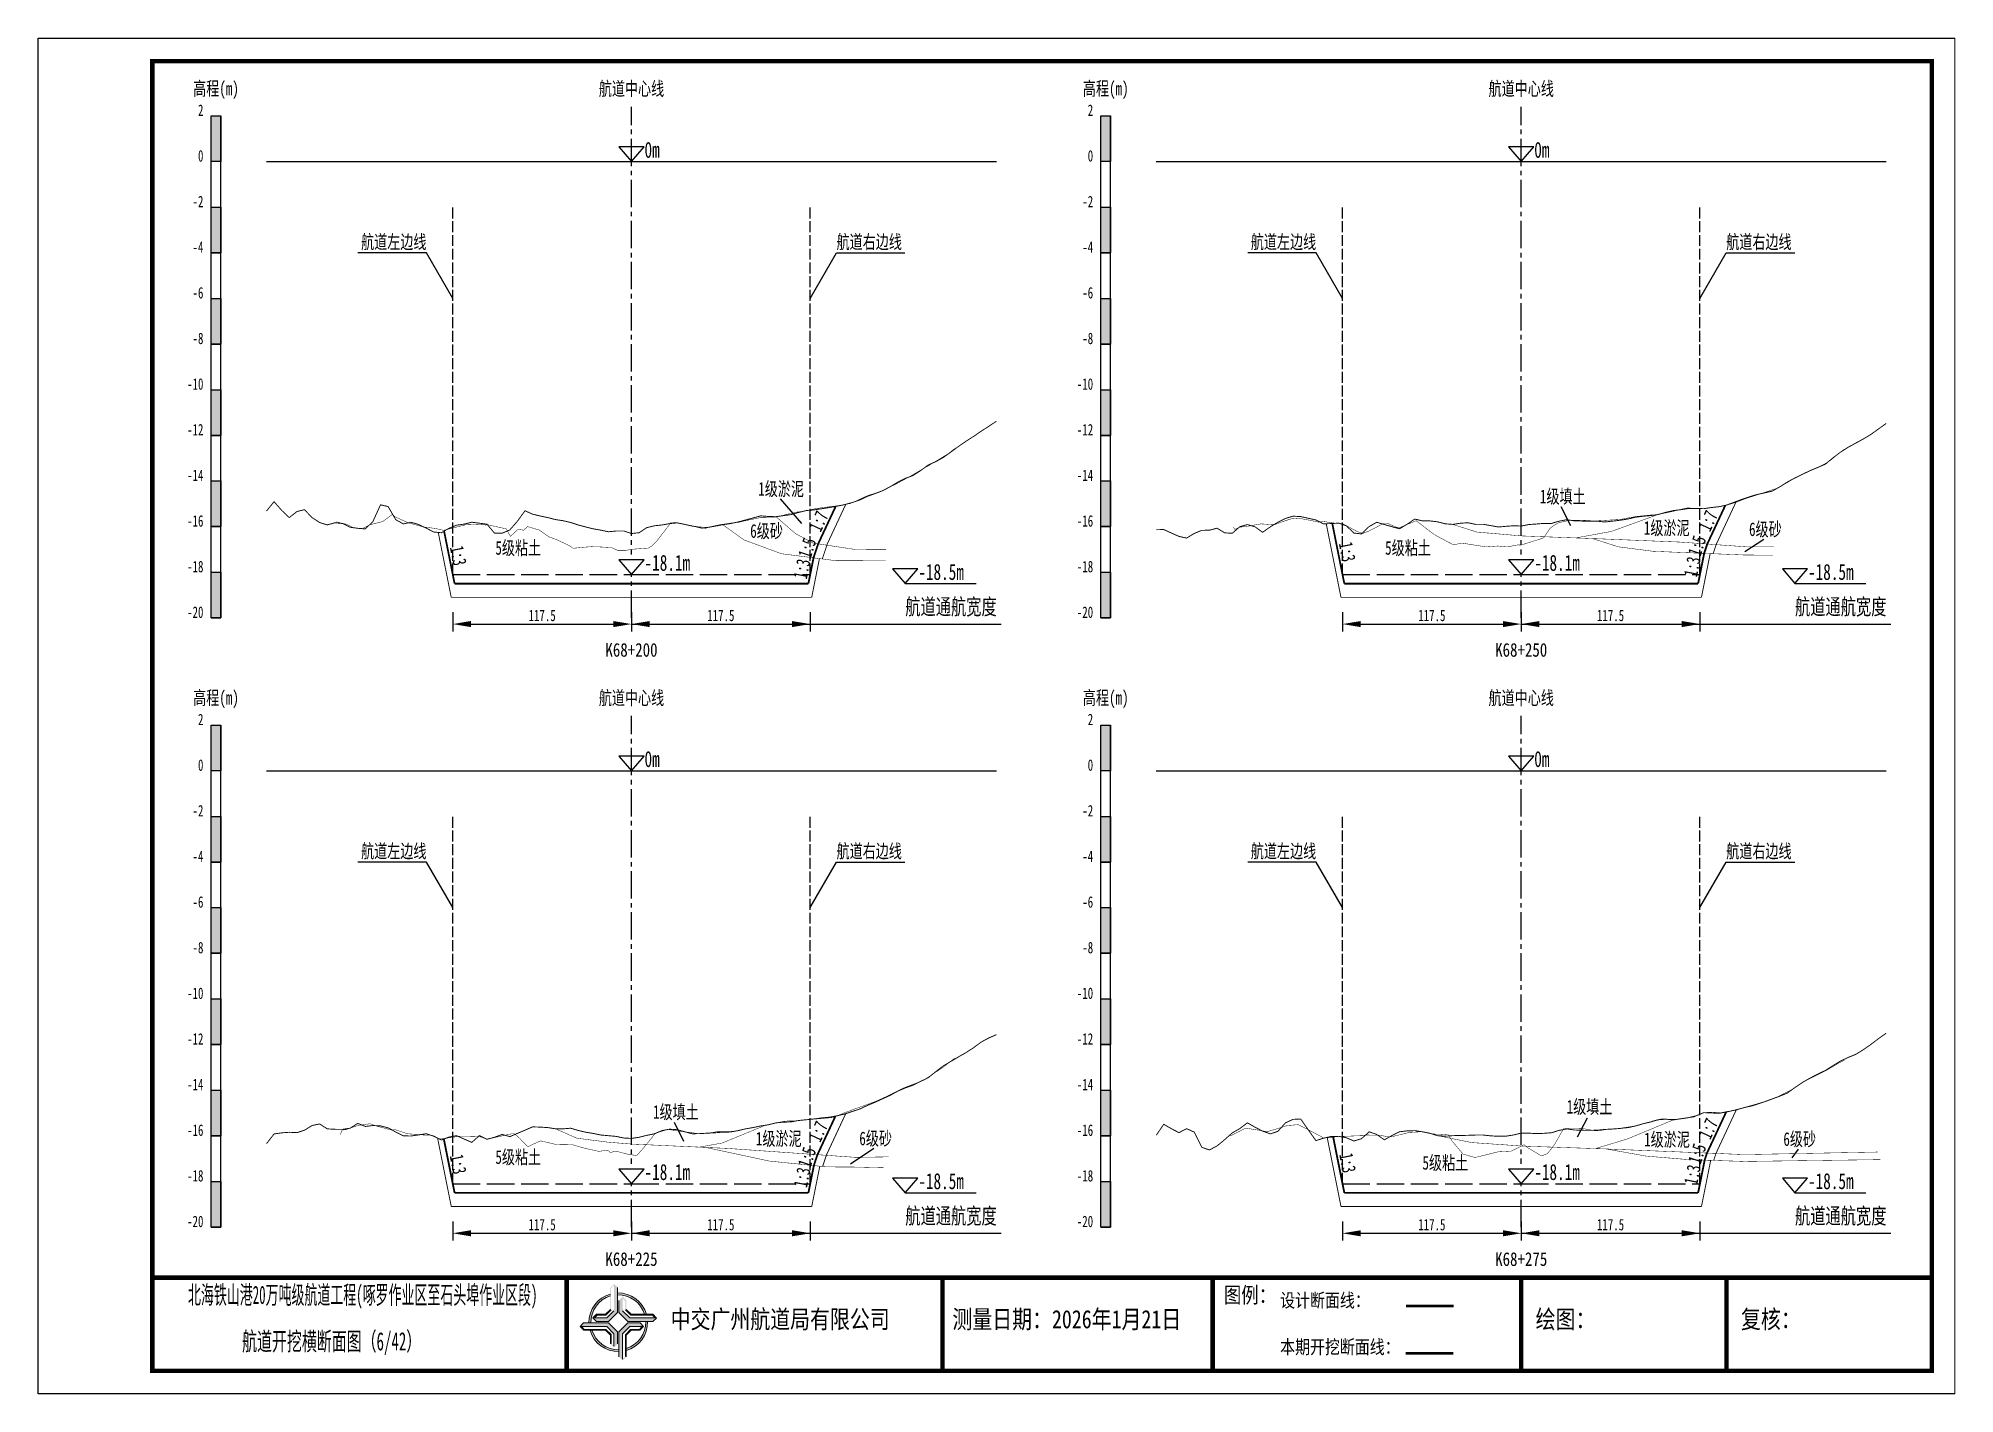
# Paper-space layout 'HDM_9' of a CAD drawing. Header units: millimetres. Extents: x 0 to 420, y 0 to 297.
# The model-space entities are those that its viewports show. They can reach past a viewport. Long polylines and large blocks are cut down to what shows.
import ezdxf
from ezdxf.enums import TextEntityAlignment as Align

# ---------------------------------------------------------------- set-up
doc = ezdxf.new("R2010")
doc.units = ezdxf.units.MM
for name, pattern in [('ACAD_ISO02W100', [15, 12, -3]), ('ACAD_ISO05W100', [33, 24, -3, 0, -3, 0, -3]), ('CENTER2', [1.125, 0.75, -0.125, 0.125, -0.125])]:
    doc.linetypes.add(name, pattern=pattern)
for name, color, linetype in [('0-图框图名', 2, 'Continuous'), ('0-桩号', 1, 'Continuous'), ('0-航道左右边线标注', 8, 'Continuous'), ('1-疏浚底高', 7, 'Continuous'), ('1-通航宽度', 7, 'Continuous'), ('1-通航底高', 7, 'Continuous'), ('202601', 5, 'Continuous'), ('DMX', 20, 'Continuous'), ('L1', 7, 'Continuous'), ('图幅外框线', 145, 'Continuous'), ('地质分层', 6, 'Continuous'), ('坡比', 1, 'Continuous'), ('尺寸标注', 1, 'Continuous'), ('开挖线', 4, 'Continuous'), ('标尺', 7, 'Continuous'), ('超挖线', 3, 'Continuous'), ('辅助框', 7, 'Continuous'), ('通航底面线', 7, 'ACAD_ISO02W100')]:
    doc.layers.add(name, color=color, linetype=linetype)
doc.styles.get("Standard").update_dxf_attribs({"font": 'arial.ttf'})
doc.styles.add('仿宋', font='仿宋_GB2312.ttf', dxfattribs={"width": 0.8})
doc.styles.add('仿宋GB2312', font='仿宋_GB2312.ttf', dxfattribs={"width": 0.7, "height": 2.5})
doc.styles.add('仿宋体', font='仿宋_GB2312.ttf', dxfattribs={"width": 0.8})
doc.dimstyles.new('2000', dxfattribs={"dimtxt": 3, "dimasz": 2.5, "dimexe": 1.25, "dimexo": 0.625, "dimtad": 1, "dimlfac": 2, "dimdsep": 46, "dimtxsty": 'Standard', "dimcen": 2.5, "dimadec": 0, "dimazin": 0, "dimtfac": 1, "dimtmove": 0, "dimatfit": 3, "dimfxl": 0, "dimarcsym": 0})

psp = doc.layouts.new('HDM_9')

msp = doc.modelspace()

# ---------------------------------------------------------------- texts
at = {"layer": '0-航道左右边线标注', "style": '仿宋', "width": 0.7}
for p in [(85.05983064164242, -3610.999999999984), (280.0598306416429, -3610.999999999984), (85.05983064055552, -3744.499999999984), (280.0598306419438, -3744.499999999984)]:
    msp.add_text('航道左边线', height=3, dxfattribs=at).set_placement(p, align=Align.BOTTOM_RIGHT)
for p in [(174.9401693581144, -3611.000000000016), (369.9401693581144, -3611.000000000016), (174.9401693584154, -3744.500000000016), (369.9401693584154, -3744.500000000016)]:
    msp.add_text('航道右边线', height=3, dxfattribs=at).set_placement(p, align=Align.BOTTOM_LEFT)
at = {"layer": '1-通航宽度', "style": '仿宋', "width": 0.7}
for p in [(190, -3691.35), (385, -3691.35), (190, -3824.85), (385, -3824.85)]:
    msp.add_text('航道通航宽度', height=3.5, dxfattribs=at).set_placement(p, align=Align.BOTTOM_LEFT)
at = {"layer": 'L1', "style": '仿宋', "width": 0.7}
for p in [(129.9999999999995, -3575.02892156085), (324.9999999999995, -3575.02892156085), (129.9999999999995, -3708.528921559919), (324.9999999999995, -3708.528921559919)]:
    msp.add_text('航道中心线', height=3, dxfattribs=at).set_placement(p, align=Align.MIDDLE_CENTER)
for p in [(132.8561237953249, -3590.179669429315), (327.8561237953249, -3590.179669429315), (132.8561237953249, -3723.679669428384), (327.8561237953249, -3723.679669428384)]:
    msp.add_text('0m ', height=3.5, dxfattribs=at).set_placement(p)
at = {"layer": '地质分层', "linetype": 'Continuous', "style": '仿宋GB2312', "width": 0.7}
for s, p in [('1级淤泥', (162.7951257393103, -3662.730878634345)), ('1级填土', (334.1098838225618, -3664.382108109246)), ('6级砂', (159.599186347603, -3671.950662196272)), ('1级淤泥', (356.8917604913659, -3671.287775260455)), ('6级砂', (378.5081039458288, -3671.563478952317)), ('5级粘土', (105.1829318263187, -3675.654603305931)), ('5级粘土', (300.182931827406, -3675.654603305931)), ('1级填土', (339.9691780223035, -3798.114020016142)), ('1级填土', (139.7345665200625, -3799.26648420222)), ('1级淤泥', (162.2751747274507, -3805.112226440026)), ('6级砂', (183.5081039447415, -3805.063478952317)), ('1级淤泥', (356.9589464195742, -3805.295824220375)), ('6级砂', (386.0345648304266, -3805.209245113583)), ('5级粘土', (105.1829318263187, -3809.154603305931)), ('5级粘土', (308.3638284595215, -3810.402016696749))]:
    msp.add_text(s, height=3, dxfattribs=at).set_placement(p, align=Align.MIDDLE_CENTER)
at = {"layer": '坡比', "style": '仿宋体', "width": 0.7}
for s, rotation, p in [('1:7', 65, (171.0220548463471, -3669.829665594968)), ('1:7', 65, (365.9417870190119, -3669.731580608878)), ('1:5', 72, (168.5104818865155, -3675.678643962185)), ('1:3', 281, (286.8764145575369, -3676.517367088492)), ('1:5', 72, (363.537826288437, -3675.205942096159)), ('1:3', 281, (92.04411455649144, -3677.355867088701)), ('1:3', 79, (167.3718374727505, -3680.27610693663)), ('1:3', 79, (362.4695162126577, -3679.787713242531)), ('1:7', 65, (366.0060651023789, -3802.930920381116)), ('1:7', 65, (170.919004697771, -3803.559065525632)), ('1:3', 281, (92.01474340264532, -3810.709011319471)), ('1:5', 72, (168.4632603648959, -3809.193636788312)), ('1:3', 281, (286.9580934026452, -3810.42576131947)), ('1:5', 72, (363.5626983122669, -3808.420849437435)), ('1:3', 79, (167.4035054074351, -3813.617767263207)), ('1:3', 79, (362.5221354440955, -3813.024617088819))]:
    msp.add_text(s, height=3, rotation=rotation, dxfattribs=at).set_placement(p, align=Align.MIDDLE)
at = {"layer": '辅助框', "color": 7, "style": '仿宋GB2312'}
for s, width, p in [('北海铁山港20万吨级航道工程(啄罗作业区至石头埠作业区段)', 0.52, (71.09226410041967, -3839.34125590487)), ('         航道开挖横断面图（6/42）', 0.6, (56.94663041044751, -3849.528455383558))]:
    msp.add_text(s, height=4, dxfattribs=dict(at, width=width)).set_placement(p, align=Align.MIDDLE_CENTER)
at = {"layer": '辅助框', "insert": (259.8269339597711, -3837.631954133957), "char_height": 3.5, "width": 20.65205776894732, "attachment_point": 1, "style": '仿宋'}
msp.add_mtext('{\\C3;图例：}', dxfattribs=at)
at = {"layer": '辅助框', "color": 7, "lineweight": 50, "insert": (272.1653762107812, -3839.051345709999), "char_height": 3, "width": 26.24716962347821, "attachment_point": 1, "style": '仿宋'}
msp.add_mtext('设计断面线：', dxfattribs=at)
at = {"layer": '辅助框', "lineweight": 0, "char_height": 4, "width": 115.8863471220259, "attachment_point": 1}
for s, insert in [('{\\fKaiTi|b0|i0|c134|p49;\\W0.8;中交广州航道局有限公司}', (138.58288733577, -3842.682042507085)), ('{\\fKaiTi|b0|i0|c134|p49;\\W0.8;测量日期：2026年1月21日}', (200.3284275267631, -3842.682042507085)), ('{\\fKaiTi|b0|i0|c134|p49;\\W0.8;绘图：}', (328.1550933698671, -3842.682042507085)), ('{\\fKaiTi|b0|i0|c134|p49;\\W0.8;复核：}', (373.1550933698671, -3842.682042507085))]:
    msp.add_mtext(s, dxfattribs=dict(at, insert=insert))
at = {"layer": '辅助框', "color": 1, "insert": (272.1653762107812, -3849.260362698303), "char_height": 3, "width": 26.24716962347821, "attachment_point": 1, "style": '仿宋'}
msp.add_mtext('本期开挖断面线：', dxfattribs=at)

# ---------------------------------------------------------------- blocks, each defined once
blk = doc.blocks.new('标尺')
at = {"layer": '标尺', "linetype": 'Continuous'}
for points in [[(-2.116669999959413, 100), (0, 100), (0, 90), (-2.116669999959413, 90)], [(-2.116669999959413, 80), (0, 80), (0, 70), (-2.116669999959413, 70)], [(-2.116669999959413, 60), (0, 60), (0, 50), (-2.116669999959413, 50)], [(-2.116669999959413, 40), (0, 40), (0, 30), (-2.116669999959413, 30)], [(-2.116669999959413, 20), (0, 20), (0, 10), (-2.116669999959413, 10)], [(-2.116669999959413, 0), (0, 0), (0, -10), (-2.116669999959413, -10)]]:
    blk.add_hatch(color=256, dxfattribs=at).paths.add_polyline_path(points)
for p, q in [((-2.116669999959413, -10), (-2.116669999959413, 100)), ((0, -10), (0, 100)), ((-2.116669999959413, 80), (0, 80)), ((-2.116669999959413, 70), (0, 70)), ((-2.116669999959413, 60), (0, 60)), ((-2.116669999959413, 50), (0, 50)), ((-2.116669999959413, 40), (0, 40)), ((-2.116669999959413, 30), (0, 30)), ((-2.116669999959413, 20), (0, 20)), ((-2.116669999959413, 10), (0, 10)), ((-2.116669999959413, 0), (0, 0)), ((-2.116669999959413, -10), (0, -10))]:
    blk.add_line(p, q, dxfattribs=at)
at = {"layer": '标尺'}
for points in [[(-2.116669999959413, 100), (0, 100), (0, 90), (-2.116669999959413, 90)], [(-2.116669999959413, 100), (0, 100), (0, 90), (-2.116669999959413, 90)], [(-2.116669999959413, 80), (0, 80), (0, 70), (-2.116669999959413, 70)], [(-2.116669999959413, 80), (0, 80), (0, 70), (-2.116669999959413, 70)], [(-2.116669999959413, 60), (0, 60), (0, 50), (-2.116669999959413, 50)], [(-2.116669999959413, 60), (0, 60), (0, 50), (-2.116669999959413, 50)], [(-2.116669999959413, 40), (0, 40), (0, 30), (-2.116669999959413, 30)], [(-2.116669999959413, 40), (0, 40), (0, 30), (-2.116669999959413, 30)], [(-2.116669999959413, 20), (0, 20), (0, 10), (-2.116669999959413, 10)], [(-2.116669999959413, 20), (0, 20), (0, 10), (-2.116669999959413, 10)], [(-2.116669999959413, 0), (0, 0), (0, -10), (-2.116669999959413, -10)], [(-2.116669999959413, 0), (0, 0), (0, -10), (-2.116669999959413, -10)]]:
    blk.add_lwpolyline(points, close=True, dxfattribs=at)
at = {"layer": '标尺', "style": '仿宋GB2312', "width": 0.7}
blk.add_text('高程(m)', height=3, dxfattribs=at).set_placement((-1.058334999950603, 106.0000000009313), align=Align.MIDDLE_CENTER)
for s, p in [('2', (-3.816669999971054, 100)), ('0', (-3.816669999971054, 90)), ('-2', (-3.816669999971054, 80)), ('-4', (-3.816669999971054, 70)), ('-6', (-3.816669999971054, 60)), ('-8', (-3.816669999971054, 50)), ('-10', (-3.816669999971054, 40)), ('-12', (-3.816669999971054, 30)), ('-14', (-3.816669999971054, 20)), ('-16', (-3.816669999971054, 10)), ('-18', (-3.816669999971054, 0)), ('-20', (-3.816669999971054, -10))]:
    blk.add_text(s, height=2.5, dxfattribs=at).set_placement(p, align=Align.RIGHT)
blk = doc.blocks.new('*D193')
at = {"layer": 'Defpoints', "color": 0, "ltscale": 0.5}
for p in [(90.8333333335096, -3681.5), (130, -3681.5), (130, -3692.354008157976)]:
    blk.add_point(p, dxfattribs=at)
at = {"layer": '尺寸标注', "color": 0, "lineweight": -2, "ltscale": 0.5}
for p, q in [((90.8333333335096, -3689.75), (90.8333333335096, -3693.954008157976)), ((130, -3689.75), (130, -3693.954008157976)), ((94.8333333335096, -3692.354008157976), (126, -3692.354008157976))]:
    blk.add_line(p, q, dxfattribs=at)
at = {"layer": '尺寸标注', "color": 0, "ltscale": 0.5}
for points in [[(94.8333333335096, -3691.687341491309), (94.8333333335096, -3693.020674824642), (90.8333333335096, -3692.354008157976)], [(126, -3691.687341491309), (126, -3693.020674824642), (130, -3692.354008157976)]]:
    blk.add_solid(points, dxfattribs=at)
at = {"layer": '尺寸标注', "color": 0, "ltscale": 0.5, "insert": (110.4166666667548, -3690.479008157976), "char_height": 2.5, "attachment_point": 5, "style": '仿宋GB2312'}
blk.add_mtext('117.5', dxfattribs=at)
blk = doc.blocks.new('*D194')
at = {"layer": 'Defpoints', "color": 0, "ltscale": 0.5}
for p in [(90.8333333324227, -3815), (130, -3815), (130, -3825.853978083278)]:
    blk.add_point(p, dxfattribs=at)
at = {"layer": '尺寸标注', "color": 0, "lineweight": -2, "ltscale": 0.5}
for p, q in [((90.8333333324227, -3823.25), (90.8333333324227, -3827.453978083278)), ((94.8333333324227, -3825.853978083278), (126, -3825.853978083278)), ((130, -3823.25), (130, -3827.453978083278))]:
    blk.add_line(p, q, dxfattribs=at)
at = {"layer": '尺寸标注', "color": 0, "ltscale": 0.5}
for points in [[(94.8333333324227, -3825.187311416611), (94.8333333324227, -3826.520644749944), (90.8333333324227, -3825.853978083278)], [(126, -3825.187311416611), (126, -3826.520644749944), (130, -3825.853978083278)]]:
    blk.add_solid(points, dxfattribs=at)
at = {"layer": '尺寸标注', "color": 0, "ltscale": 0.5, "insert": (110.4166666662113, -3823.978978083278), "char_height": 2.5, "attachment_point": 5, "style": '仿宋GB2312'}
blk.add_mtext('117.5', dxfattribs=at)
blk = doc.blocks.new('*D195')
at = {"layer": 'Defpoints', "color": 0, "ltscale": 0.5}
for p in [(285.83333333351, -3681.5), (325, -3681.5), (325, -3692.353741143552)]:
    blk.add_point(p, dxfattribs=at)
at = {"layer": '尺寸标注', "color": 0, "lineweight": -2, "ltscale": 0.5}
for p, q in [((285.83333333351, -3689.75), (285.83333333351, -3693.953741143552)), ((325, -3689.75), (325, -3693.953741143552)), ((289.83333333351, -3692.353741143552), (321, -3692.353741143552))]:
    blk.add_line(p, q, dxfattribs=at)
at = {"layer": '尺寸标注', "color": 0, "ltscale": 0.5}
for points in [[(289.83333333351, -3691.687074476885), (289.83333333351, -3693.020407810218), (285.83333333351, -3692.353741143552)], [(321, -3691.687074476885), (321, -3693.020407810218), (325, -3692.353741143552)]]:
    blk.add_solid(points, dxfattribs=at)
at = {"layer": '尺寸标注', "color": 0, "ltscale": 0.5, "insert": (305.416666666755, -3690.478741143552), "char_height": 2.5, "attachment_point": 5, "style": '仿宋GB2312'}
blk.add_mtext('117.5', dxfattribs=at)
blk = doc.blocks.new('*D196')
at = {"layer": 'Defpoints', "color": 0, "ltscale": 0.5}
for p in [(285.833333333811, -3815), (325, -3815), (325, -3825.853711014957)]:
    blk.add_point(p, dxfattribs=at)
at = {"layer": '尺寸标注', "color": 0, "lineweight": -2, "ltscale": 0.5}
for p, q in [((285.833333333811, -3823.25), (285.833333333811, -3827.453711014957)), ((289.833333333811, -3825.853711014957), (321, -3825.853711014957)), ((325, -3823.25), (325, -3827.453711014957))]:
    blk.add_line(p, q, dxfattribs=at)
at = {"layer": '尺寸标注', "color": 0, "ltscale": 0.5}
for points in [[(289.833333333811, -3825.187044348291), (289.833333333811, -3826.520377681624), (285.833333333811, -3825.853711014957)], [(321, -3825.187044348291), (321, -3826.520377681624), (325, -3825.853711014957)]]:
    blk.add_solid(points, dxfattribs=at)
at = {"layer": '尺寸标注', "color": 0, "ltscale": 0.5, "insert": (305.4166666669055, -3823.978711014957), "char_height": 2.5, "attachment_point": 5, "style": '仿宋GB2312'}
blk.add_mtext('117.5', dxfattribs=at)
blk = doc.blocks.new('*D134')
at = {"layer": 'Defpoints', "color": 0, "ltscale": 0.5}
for p in [(130, -3681.5), (169.166666666189, -3681.5), (169.166666666189, -3692.353954545268)]:
    blk.add_point(p, dxfattribs=at)
at = {"layer": '尺寸标注', "color": 0, "lineweight": -2, "ltscale": 0.5}
for p, q in [((130, -3689.75), (130, -3693.953954545268)), ((169.166666666189, -3689.75), (169.166666666189, -3693.953954545268)), ((134, -3692.353954545268), (165.166666666189, -3692.353954545268))]:
    blk.add_line(p, q, dxfattribs=at)
at = {"layer": '尺寸标注', "color": 0, "ltscale": 0.5}
for points in [[(134, -3691.687287878601), (134, -3693.020621211934), (130, -3692.353954545268)], [(165.166666666189, -3691.687287878601), (165.166666666189, -3693.020621211934), (169.166666666189, -3692.353954545268)]]:
    blk.add_solid(points, dxfattribs=at)
at = {"layer": '尺寸标注', "color": 0, "ltscale": 0.5, "insert": (149.5833333330945, -3690.478954545268), "char_height": 2.5, "attachment_point": 5, "style": '仿宋GB2312'}
blk.add_mtext('117.5', dxfattribs=at)
blk = doc.blocks.new('*D135')
at = {"layer": 'Defpoints', "color": 0, "ltscale": 0.5}
for p in [(130, -3815), (169.16666666649, -3815), (169.16666666649, -3825.853924459747)]:
    blk.add_point(p, dxfattribs=at)
at = {"layer": '尺寸标注', "color": 0, "lineweight": -2, "ltscale": 0.5}
for p, q in [((130, -3823.25), (130, -3827.453924459747)), ((134, -3825.853924459747), (165.16666666649, -3825.853924459747)), ((169.16666666649, -3823.25), (169.16666666649, -3827.453924459747))]:
    blk.add_line(p, q, dxfattribs=at)
at = {"layer": '尺寸标注', "color": 0, "ltscale": 0.5}
for points in [[(134, -3825.18725779308), (134, -3826.520591126413), (130, -3825.853924459747)], [(165.16666666649, -3825.18725779308), (165.16666666649, -3826.520591126413), (169.16666666649, -3825.853924459747)]]:
    blk.add_solid(points, dxfattribs=at)
at = {"layer": '尺寸标注', "color": 0, "ltscale": 0.5, "insert": (149.583333333245, -3823.978924459747), "char_height": 2.5, "attachment_point": 5, "style": '仿宋GB2312'}
blk.add_mtext('117.5', dxfattribs=at)
blk = doc.blocks.new('*D136')
at = {"layer": 'Defpoints', "color": 0, "ltscale": 0.5}
for p in [(325, -3681.5), (364.166666666189, -3681.5), (364.166666666189, -3692.353687484811)]:
    blk.add_point(p, dxfattribs=at)
at = {"layer": '尺寸标注', "color": 0, "lineweight": -2, "ltscale": 0.5}
for p, q in [((325, -3689.75), (325, -3693.95368748481)), ((364.166666666189, -3689.75), (364.166666666189, -3693.95368748481)), ((329, -3692.353687484811), (360.166666666189, -3692.353687484811))]:
    blk.add_line(p, q, dxfattribs=at)
at = {"layer": '尺寸标注', "color": 0, "ltscale": 0.5}
for points in [[(329, -3691.687020818144), (329, -3693.020354151477), (325, -3692.353687484811)], [(360.166666666189, -3691.687020818144), (360.166666666189, -3693.020354151477), (364.166666666189, -3692.353687484811)]]:
    blk.add_solid(points, dxfattribs=at)
at = {"layer": '尺寸标注', "color": 0, "ltscale": 0.5, "insert": (344.5833333330945, -3690.478687484811), "char_height": 2.5, "attachment_point": 5, "style": '仿宋GB2312'}
blk.add_mtext('117.5', dxfattribs=at)
blk = doc.blocks.new('*D137')
at = {"layer": 'Defpoints', "color": 0, "ltscale": 0.5}
for p in [(325, -3815), (364.16666666649, -3815), (364.16666666649, -3825.853657345386)]:
    blk.add_point(p, dxfattribs=at)
at = {"layer": '尺寸标注', "color": 0, "lineweight": -2, "ltscale": 0.5}
for p, q in [((325, -3823.25), (325, -3827.453657345386)), ((329, -3825.853657345386), (360.16666666649, -3825.853657345386)), ((364.16666666649, -3823.25), (364.16666666649, -3827.453657345386))]:
    blk.add_line(p, q, dxfattribs=at)
at = {"layer": '尺寸标注', "color": 0, "ltscale": 0.5}
for points in [[(329, -3825.186990678719), (329, -3826.520324012052), (325, -3825.853657345386)], [(360.16666666649, -3825.186990678719), (360.16666666649, -3826.520324012052), (364.16666666649, -3825.853657345386)]]:
    blk.add_solid(points, dxfattribs=at)
at = {"layer": '尺寸标注', "color": 0, "ltscale": 0.5, "insert": (344.583333333245, -3823.978657345386), "char_height": 2.5, "attachment_point": 5, "style": '仿宋GB2312'}
blk.add_mtext('117.5', dxfattribs=at)
blk = doc.blocks.new('通航底高')
at = {"layer": '1-通航底高'}
for p, q in [((-2.762494692986365, 3.232132659759372), (5.923793651163578e-06, 6.932765245437622e-06)), ((2.762506540631875, 3.232132659759372), (-2.762494692986365, 3.232132659759372)), ((5.923793651163578e-06, 6.932765245437622e-06), (2.762506540631875, 3.232132659759372))]:
    blk.add_line(p, q, dxfattribs=at)
at = {"layer": '1-通航底高', "style": '仿宋', "width": 0.7}
blk.add_attdef('通航底高', (2.856129719933961, 0.8203305718488991), '', height=3.5, dxfattribs=at)
blk = doc.blocks.new('疏浚底高')
at = {"layer": '1-疏浚底高'}
for p, q in [((-2.762500616780017, 3.232125726994127), (0, 0)), ((2.762500616838224, 3.232125726994127), (-2.762500616780017, 3.232125726994127)), ((0, 0), (2.762500616838224, 3.232125726994127)), ((-5.923793651163578e-06, -6.932765245437622e-06), (15.51466270413067, -6.932765245437622e-06))]:
    blk.add_line(p, q, dxfattribs=at)
at = {"layer": '1-疏浚底高', "style": '仿宋', "width": 0.7}
blk.add_attdef('疏浚底高', (2.856123796140309, 0.8203236390836537), '', height=3.5, dxfattribs=at)

# ---------------------------------------------------------------- hatches: boundary and pattern name
at = {"layer": '辅助框'}
h = msp.add_hatch(color=5, dxfattribs=at)
h.paths.add_polyline_path([(126.9546421006709, -3837.745531914723), (126.1757059281856, -3836.967633330833), (125.3669512681752, -3837.776153838646), (125.3669512681752, -3842.536597661984), (124.2904413530022, -3843.612023077023), (122.3438002488702, -3843.612023077023), (121.5476570176869, -3844.407358599198), (122.3430715379506, -3845.199178399098), (124.978640901336, -3845.199178399098), (126.9546421006709, -3843.223855132592)])
h.paths.add_polyline_path([(126.1454878373831, -3842.835033672583), (124.5901777513116, -3844.390380010616), (121.8645652055531, -3844.390380010616), (122.4652603746146, -3843.792388775122), (124.40989160631, -3843.792388775122), (125.5465556779593, -3842.624466802609), (125.5465556779593, -3837.865021880639), (126.1454878373831, -3837.267331255448)], flags=16)
h = msp.add_hatch(color=5, dxfattribs=at)
edge = h.paths.add_edge_path()
edge.add_ellipse((127.1048981645197, -3845.349361724388), major_axis=(-6.017077195920141, 1.733884546287947e-06), ratio=0.9999999825377229, start_angle=-73.21171767175571, end_angle=1.446762146054482, ccw=False)
edge.add_line((125.3669512681752, -3839.588740435135), (125.3669512681752, -3839.167564622652))
edge.add_ellipse((127.1048981645197, -3845.349361724388), major_axis=(-6.421454345493813, 3.783831980513644e-06), ratio=0.9999999825377264, start_angle=-74.29719975771904, end_angle=1.35689506309039)
edge.add_line((120.685244392553, -3845.501418438208), (121.0897390788883, -3845.501279625189))
edge = h.paths.add_edge_path()
edge.add_ellipse((127.1048981645197, -3845.349361724388), major_axis=(-6.017077195920906, 2.624791690933952e-07), ratio=0.9999999825377339, start_angle=196.7802887631043, end_angle=271.43091869106274, ccw=False)
edge.add_line((132.8657615312129, -3843.612217217457), (133.2869208646506, -3843.612217217457))
edge.add_ellipse((127.1048981645197, -3845.349361724388), major_axis=(-6.42145434549481, 2.055023733972632e-07), ratio=0.9999999825377471, start_angle=195.6953323995753, end_angle=271.3407921785149)
edge.add_line((126.9546421006709, -3838.929665483964), (126.9546421006709, -3839.334160818589))
edge = h.paths.add_edge_path()
edge.add_ellipse((127.1048981645197, -3845.349361724388), major_axis=(-6.421454345494847, 2.398647111377442e-07), ratio=0.9999999825377328, start_angle=105.7065267224622, end_angle=181.3336320078198)
edge.add_line((133.5246130754143, -3845.199907793533), (133.1201189922184, -3845.199907793533))
edge.add_ellipse((127.1048981645197, -3845.349361724388), major_axis=(-6.017077195920033, 3.038804149501319e-06), ratio=0.9999999825377467, start_angle=106.79232762585761, end_angle=181.4233031416354, ccw=False)
edge.add_line((128.8432505388051, -3851.109860479367), (128.8432505388051, -3851.531044626963))
edge = h.paths.add_edge_path()
edge.add_ellipse((127.1048981645197, -3845.349361724388), major_axis=(6.017077195919978, 2.129043967020969e-06), ratio=0.9999999825377341, start_angle=196.8039056354283, end_angle=271.4347580706571, ccw=False)
edge.add_line((121.3447520372063, -3847.088882915747), (120.9235845126301, -3847.089027449381))
edge.add_ellipse((127.1048981645197, -3845.349361724388), major_axis=(6.421454345494965, 1.010893226884053e-06), ratio=0.9999999825377122, start_angle=195.7186902341801, end_angle=271.3444001294426)
edge.add_line((127.2555596849113, -3851.769048223508), (127.2555596849113, -3851.364552247775))
h = msp.add_hatch(color=5, dxfattribs=at)
h.paths.add_polyline_path([(129.2303930924922, -3845.199907793533), (134.7087164384514, -3845.199907793533), (135.4866149797231, -3844.420971685421), (134.6780945359856, -3843.612217217457), (129.9176505204826, -3843.612217217457), (128.8422251481801, -3842.53570710994), (128.8422251481801, -3840.589066240799), (128.046889540264, -3839.792922881615), (127.2550698900014, -3840.588337358963), (127.2550698900014, -3843.223906744015)])
h.paths.add_polyline_path([(128.0638683000296, -3842.835443487179), (128.0638683000296, -3840.109831133377), (128.6618594285637, -3840.7105261531), (128.6618594285637, -3842.655157427323), (129.8297815507442, -3843.791821563255), (134.5892263871819, -3843.791821563255), (135.1869169908255, -3844.39075359441), (129.6192146592826, -3844.39075359441)], flags=16)
h = msp.add_hatch(color=5, dxfattribs=at)
h.paths.add_polyline_path([(124.9782503556996, -3845.49994512273), (119.499927330175, -3845.50182517649), (118.7222961381465, -3846.281028228294), (119.5310940782219, -3847.089505327714), (124.2915378373652, -3847.087871709836), (125.3673325639456, -3848.164012334835), (125.3680006059199, -3850.110653374684), (126.1636093950063, -3850.90652363826), (126.9551560136467, -3850.110837432396), (126.9542515550345, -3847.475268389237)])
h.paths.add_polyline_path([(126.1455864884943, -3847.86400901438), (126.1465218583733, -3850.589621367943), (125.5483246263057, -3849.989131426346), (125.5476572892755, -3848.044500322831), (124.3793451341182, -3846.908237114918), (119.6199005754083, -3846.909870391381), (119.0220044663936, -3846.311143438351), (124.5897064988702, -3846.30923279382)], flags=16)
h = msp.add_hatch(color=5, dxfattribs=at)
h.paths.add_polyline_path([(129.2315609056145, -3845.499116607201), (127.2555596849113, -3847.474439873707), (127.2555596849113, -3852.952763262284), (128.0344958787649, -3853.730661675465), (128.8432505388051, -3852.922141167653), (128.8432505388051, -3848.161697344315), (129.9197604539484, -3847.086271929276), (131.8664015580803, -3847.086271929276), (132.6625447679251, -3846.290936407101), (131.8671302476614, -3845.499116607201)])
h.paths.add_polyline_path([(129.6200240770072, -3846.307915166866), (132.3456365800589, -3846.307915166866), (131.744941432336, -3846.905906231177), (129.8003101793021, -3846.905906231177), (128.6636461076528, -3848.07382820369), (128.6636461076528, -3852.833273125661), (128.0647139695674, -3853.430963750851), (128.0647139695674, -3847.863261333716)], flags=16)

# ---------------------------------------------------------------- linework, layer by layer
at = {"layer": '0-航道左右边线标注', "linetype": 'ACAD_ISO02W100', "ltscale": 0.2}
for points in [[(90.83333333350947, -3681.5), (90.83333333350947, -3601)], [(169.1666666661886, -3681.5), (169.1666666661886, -3601)], [(285.8333333335099, -3681.5), (285.8333333335099, -3601)], [(364.166666666189, -3681.5), (364.166666666189, -3601)], [(90.83333333242263, -3815), (90.83333333242263, -3734.5)], [(169.1666666664896, -3815), (169.1666666664896, -3734.5)], [(285.833333333811, -3815), (285.833333333811, -3734.5)], [(364.1666666664901, -3815), (364.1666666664901, -3734.5)]]:
    msp.add_lwpolyline(points, dxfattribs=at)
at = {"layer": '0-航道左右边线标注'}
for points in [[(90.8333333335096, -3621), (85.05983064164242, -3610.999999999984), (70.05983064164242, -3610.99999999994)], [(169.166666666189, -3621), (174.9401693581144, -3611.000000000016), (189.9401693581144, -3611.00000000006)], [(285.83333333351, -3621), (280.0598306416429, -3610.999999999984), (265.0598306416429, -3610.99999999994)], [(364.166666666189, -3621), (369.9401693581144, -3611.000000000016), (384.9401693581144, -3611.00000000006)], [(90.8333333324227, -3754.5), (85.05983064055552, -3744.499999999984), (70.05983064055552, -3744.49999999994)], [(169.16666666649, -3754.5), (174.9401693584154, -3744.500000000016), (189.9401693584154, -3744.50000000006)], [(285.833333333811, -3754.5), (280.0598306419438, -3744.499999999984), (265.0598306419438, -3744.49999999994)], [(364.16666666649, -3754.5), (369.9401693584154, -3744.500000000016), (384.9401693584154, -3744.50000000006)]]:
    msp.add_lwpolyline(points, dxfattribs=at)
at = {"layer": '1-通航宽度'}
for points in [[(130, -3692.35), (211, -3692.35)], [(325, -3692.35), (406, -3692.35)], [(130, -3825.85), (211, -3825.85)], [(325, -3825.85), (406, -3825.85)]]:
    msp.add_lwpolyline(points, dxfattribs=at)
at = {"layer": 'DMX', "color": 7, "linetype": 'Continuous', "const_width": 0.2}
for points in [[(50, -3667.600000000093), (50, -3667.600000000093), (51.66666666668607, -3665.535000000149), (53.33333333331393, -3667.439999999944), (55, -3669.024999999907), (56.66666666668607, -3667.705000000075), (58.33333333331393, -3667.290000000037), (60, -3669.020000000019), (61.66666666668607, -3670.10999999987), (63.33333333331393, -3670.620000000112), (65, -3670.149999999907), (66.66666666668607, -3670.314999999944), (68.33333333331393, -3671.14000000013), (70, -3671.365000000224), (71.66666666668607, -3671.509999999776), (73.33333333331393, -3669.870000000112), (75, -3666.220000000205), (76.66666666668607, -3666.60999999987), (78.33333333331393, -3669.490000000224), (80, -3670.404999999795), (81.66666666668607, -3670.044999999925), (83.33333333331393, -3670.524999999907), (85, -3671.330000000075), (86.66666666668607, -3672.185000000056), (88.33333333331393, -3672.345000000205), (90, -3671.375), (91.66666666668607, -3670.680000000168), (93.33333333331393, -3670.455000000075), (95, -3670.029999999795), (96.66666666668607, -3670.25), (98.33333333331393, -3670.479999999981), (100, -3672.450000000186), (101.6666666666861, -3672.444999999832), (103.3333333333139, -3671.729999999981), (105, -3669.819999999832), (106.6666666666861, -3667.520000000019), (108.3333333333139, -3668.274999999907), (110, -3668.680000000168), (111.6666666666861, -3669.020000000019), (113.3333333333139, -3669.455000000075), (115, -3669.705000000075), (116.6666666666861, -3670.089999999851), (118.3333333333139, -3670.64000000013), (120, -3671.080000000075), (121.6666666666861, -3671.495000000112), (123.3333333333139, -3671.785000000149), (125, -3672.129999999888), (126.6666666666861, -3671.955000000075), (128.3333333333139, -3671.959999999963), (130, -3672.51500000013), (131.6666666666861, -3672.339999999851), (133.3333333333139, -3671.229999999981), (135, -3670.819999999832), (136.6666666666861, -3670.64000000013), (138.3333333333139, -3670.345000000205), (140, -3670.180000000168), (141.6666666666861, -3670.51500000013), (143.3333333333139, -3670.879999999888), (145, -3671.134999999776), (146.6666666666861, -3671.185000000056), (148.3333333333139, -3670.899999999907), (150, -3670.580000000075), (151.6666666666861, -3670.339999999851), (153.3333333333139, -3669.990000000224), (155, -3669.549999999814), (156.6666666666861, -3669.104999999981), (158.3333333333139, -3668.64000000013), (160, -3668.779999999795), (161.6666666666861, -3668.825000000186), (163.3333333333139, -3668.589999999851), (165, -3668.365000000224), (166.6666666666861, -3667.879999999888), (168.3333333333139, -3667.479999999981), (170, -3667.334999999963), (171.6666666666861, -3667.084999999963), (173.3333333333139, -3666.825000000186), (175, -3666.520000000019), (176.6666666666861, -3666.189999999944), (178.3333333333139, -3665.73499999987), (180, -3665.185000000056), (181.6666666666861, -3664.379999999888), (183.3333333333139, -3663.779999999795), (185, -3663.145000000019), (186.6666666666861, -3662.285000000149), (188.3333333333139, -3661.274999999907), (190, -3660.435000000056), (191.6666666666861, -3659.825000000186), (193.3333333333139, -3658.754999999888), (195, -3657.520000000019), (196.6666666666861, -3656.76500000013), (198.3333333333139, -3655.85999999987), (200, -3654.660000000149), (201.6666666666861, -3653.430000000168), (203.3333333333139, -3652.285000000149), (205, -3651.209999999963), (206.6666666666861, -3650.075000000186), (208.3333333333139, -3648.995000000112), (209.9999999999995, -3647.895000000019)], [(244.9999999999997, -3671.680000000168), (244.9999999999997, -3671.680000000168), (246.6666666666861, -3671.64000000013), (248.3333333333139, -3672.415000000037), (250, -3673.145000000019), (251.6666666666861, -3673.520000000019), (253.3333333333139, -3672.5), (255, -3671.810000000056), (256.6666666666861, -3671.794999999925), (258.3333333333139, -3671.345000000205), (260, -3672.35999999987), (261.6666666666861, -3672.464999999851), (263.3333333333139, -3671.020000000019), (265, -3670.549999999814), (266.6666666666861, -3671.049999999814), (268.3333333333139, -3672.245000000112), (270, -3671.060000000056), (271.6666666666861, -3670.029999999795), (273.3333333333139, -3669.205000000075), (275, -3668.709999999963), (276.6666666666861, -3668.799999999814), (278.3333333333139, -3669.169999999925), (280, -3669.540000000037), (281.6666666666861, -3670.395000000019), (283.3333333333139, -3670.334999999963), (285, -3670.23499999987), (286.6666666666861, -3670.819999999832), (288.3333333333139, -3672.410000000149), (290, -3672.600000000093), (291.6666666666861, -3670.98499999987), (293.3333333333139, -3670.044999999925), (295, -3670.540000000037), (296.6666666666861, -3671.020000000019), (298.3333333333139, -3671.470000000205), (300, -3670.479999999981), (301.6666666666861, -3669.339999999851), (303.3333333333139, -3669.745000000112), (305, -3669.75), (306.6666666666861, -3669.944999999832), (308.3333333333139, -3670.384999999776), (310, -3670.509999999776), (311.6666666666861, -3670.254999999888), (313.3333333333139, -3670.154999999795), (315, -3670.509999999776), (316.6666666666861, -3670.490000000224), (318.3333333333139, -3670.785000000149), (320, -3671.080000000075), (321.6666666666861, -3670.935000000056), (323.3333333333139, -3670.810000000056), (325, -3670.879999999888), (326.6666666666861, -3670.540000000037), (328.3333333333139, -3670.430000000168), (330, -3670.290000000037), (331.6666666666861, -3670.290000000037), (333.3333333333139, -3669.799999999814), (335, -3669.48499999987), (336.6666666666861, -3669.740000000224), (338.3333333333139, -3669.779999999795), (340, -3669.779999999795), (341.6666666666861, -3669.814999999944), (343.3333333333139, -3669.98499999987), (345, -3669.799999999814), (346.6666666666861, -3669.604999999981), (348.3333333333139, -3669.339999999851), (350, -3668.939999999944), (351.6666666666861, -3668.729999999981), (353.3333333333139, -3668.589999999851), (355, -3668.345000000205), (356.6666666666861, -3667.879999999888), (358.3333333333139, -3667.48499999987), (360, -3667.290000000037), (361.6666666666861, -3667.029999999795), (363.3333333333139, -3667.01500000013), (365, -3667.064999999944), (366.6666666666861, -3666.819999999832), (368.3333333333139, -3666.64000000013), (370, -3666.279999999795), (371.6666666666861, -3665.665000000037), (373.3333333333139, -3665.029999999795), (375, -3664.470000000205), (376.6666666666861, -3663.964999999851), (378.3333333333139, -3663.615000000224), (380, -3663.225000000093), (381.6666666666861, -3662.285000000149), (383.3333333333139, -3661.229999999981), (385, -3660.330000000075), (386.6666666666861, -3659.520000000019), (388.3333333333139, -3658.720000000205), (390, -3658.035000000149), (391.6666666666861, -3657.314999999944), (393.3333333333139, -3655.919999999925), (395, -3654.665000000037), (396.6666666666861, -3653.604999999981), (398.3333333333139, -3652.689999999944), (400, -3651.774999999907), (401.6666666666861, -3650.779999999795), (403.3333333333139, -3649.575000000186), (405, -3648.384999999776)], [(50, -3806.220000000205), (50, -3806.220000000205), (51.66666666668607, -3804.089999999851), (53.33333333331393, -3803.845000000205), (55, -3803.720000000205), (56.66666666668607, -3803.799999999814), (58.33333333331393, -3803.274999999907), (60, -3802.23499999987), (61.66666666668607, -3801.904999999795), (63.33333333331393, -3802.970000000205), (65, -3803.064999999944), (66.66666666668607, -3803.080000000075), (68.33333333331393, -3802.830000000075), (70, -3801.770000000019), (71.66666666668607, -3802.444999999832), (73.33333333331393, -3802.240000000224), (75, -3802.319999999832), (76.66666666668607, -3802.745000000112), (78.33333333331393, -3803.665000000037), (80, -3804.509999999776), (81.66666666668607, -3804.535000000149), (83.33333333331393, -3804.299999999814), (85, -3804.040000000037), (86.66666666668607, -3804.564999999944), (88.33333333331393, -3805.410000000149), (90, -3804.770000000019), (91.66666666668607, -3804.464999999851), (93.33333333331393, -3805.209999999963), (95, -3805.935000000056), (96.66666666668607, -3804.444999999832), (98.33333333331393, -3805.259999999776), (100, -3804.805000000168), (101.6666666666861, -3804.194999999832), (103.3333333333139, -3804.674999999814), (105, -3803.964999999851), (106.6666666666861, -3803.259999999776), (108.3333333333139, -3802.535000000149), (110, -3802.589999999851), (111.6666666666861, -3802.694999999832), (113.3333333333139, -3802.955000000075), (115, -3802.964999999851), (116.6666666666861, -3802.830000000075), (118.3333333333139, -3803.325000000186), (120, -3803.709999999963), (121.6666666666861, -3803.98499999987), (123.3333333333139, -3804.325000000186), (125, -3804.470000000205), (126.6666666666861, -3804.629999999888), (128.3333333333139, -3804.979999999981), (130, -3805.064999999944), (131.6666666666861, -3804.814999999944), (133.3333333333139, -3804.399999999907), (135, -3804.064999999944), (136.6666666666861, -3803.365000000224), (138.3333333333139, -3803.040000000037), (140, -3803.149999999907), (141.6666666666861, -3803.60999999987), (143.3333333333139, -3804.049999999814), (145, -3804.01500000013), (146.6666666666861, -3803.915000000037), (148.3333333333139, -3803.830000000075), (150, -3803.689999999944), (151.6666666666861, -3803.665000000037), (153.3333333333139, -3803.365000000224), (155, -3802.970000000205), (156.6666666666861, -3802.689999999944), (158.3333333333139, -3802.334999999963), (160, -3802.084999999963), (161.6666666666861, -3801.654999999795), (163.3333333333139, -3801.5), (165, -3801.450000000186), (166.6666666666861, -3801.129999999888), (168.3333333333139, -3800.975000000093), (170, -3800.805000000168), (171.6666666666861, -3800.580000000075), (173.3333333333139, -3800.419999999925), (175, -3800.125), (176.6666666666861, -3799.73499999987), (178.3333333333139, -3799.180000000168), (180, -3798.64000000013), (181.6666666666861, -3797.854999999981), (183.3333333333139, -3797.165000000037), (185, -3796.399999999907), (186.6666666666861, -3795.649999999907), (188.3333333333139, -3794.725000000093), (190, -3794.009999999776), (191.6666666666861, -3793.410000000149), (193.3333333333139, -3792.589999999851), (195, -3791.785000000149), (196.6666666666861, -3790.450000000186), (198.3333333333139, -3789.180000000168), (200, -3788.189999999944), (201.6666666666861, -3787.200000000186), (203.3333333333139, -3786.25), (205, -3785.174999999814), (206.6666666666861, -3783.939999999944), (208.3333333333139, -3783.044999999925), (209.9999999999998, -3782.314999999944)], [(244.9999999999995, -3804.379999999888), (244.9999999999995, -3804.379999999888), (246.6666666666861, -3801.959999999963), (248.3333333333139, -3802.950000000186), (250, -3803.794999999925), (251.6666666666861, -3802.930000000168), (253.3333333333139, -3803.685000000056), (255, -3807.01500000013), (256.6666666666861, -3807.595000000205), (258.3333333333139, -3806.714999999851), (260, -3805.345000000205), (261.6666666666861, -3803.85999999987), (263.3333333333139, -3802.904999999795), (265, -3801.649999999907), (266.6666666666861, -3802.615000000224), (268.3333333333139, -3803.470000000205), (270, -3804.064999999944), (271.6666666666861, -3803.524999999907), (273.3333333333139, -3801.649999999907), (275, -3800.89000000013), (276.6666666666861, -3800.810000000056), (278.3333333333139, -3803.189999999944), (280, -3805.549999999814), (281.6666666666861, -3805.01500000013), (283.3333333333139, -3804.645000000019), (285, -3804.60999999987), (286.6666666666861, -3804.919999999925), (288.3333333333139, -3805.629999999888), (290, -3805.129999999888), (291.6666666666861, -3803.620000000112), (293.3333333333139, -3804.194999999832), (295, -3805.379999999888), (296.6666666666861, -3804.444999999832), (298.3333333333139, -3803.60999999987), (300, -3803.415000000037), (301.6666666666861, -3803.365000000224), (303.3333333333139, -3803.60999999987), (305, -3803.939999999944), (306.6666666666861, -3804.464999999851), (308.3333333333139, -3804.564999999944), (310, -3804.459999999963), (311.6666666666861, -3804.430000000168), (313.3333333333139, -3804.384999999776), (315, -3804.325000000186), (316.6666666666861, -3804.319999999832), (318.3333333333139, -3804.504999999888), (320, -3804.600000000093), (321.6666666666861, -3804.569999999832), (323.3333333333139, -3804.310000000056), (325, -3803.895000000019), (326.6666666666861, -3803.915000000037), (328.3333333333139, -3804.01500000013), (330, -3803.950000000186), (331.6666666666861, -3803.819999999832), (333.3333333333139, -3803.294999999925), (335, -3802.98499999987), (336.6666666666861, -3803.214999999851), (338.3333333333139, -3803.279999999795), (340, -3803.299999999814), (341.6666666666861, -3803.270000000019), (343.3333333333139, -3803.100000000093), (345, -3803.009999999776), (346.6666666666861, -3802.884999999776), (348.3333333333139, -3802.64000000013), (350, -3802.354999999981), (351.6666666666861, -3801.865000000224), (353.3333333333139, -3801.464999999851), (355, -3800.98499999987), (356.6666666666861, -3800.850000000093), (358.3333333333139, -3801.009999999776), (360, -3800.754999999888), (361.6666666666861, -3800.520000000019), (363.3333333333139, -3800.115000000224), (365, -3799.419999999925), (366.6666666666861, -3799.479999999981), (368.3333333333139, -3799.575000000186), (370, -3799.26500000013), (371.6666666666861, -3798.910000000149), (373.3333333333139, -3798.464999999851), (375, -3798.01500000013), (376.6666666666861, -3797.549999999814), (378.3333333333139, -3797.035000000149), (380, -3796.419999999925), (381.6666666666861, -3795.805000000168), (383.3333333333139, -3795.120000000112), (385, -3793.910000000149), (386.6666666666861, -3792.779999999795), (388.3333333333139, -3791.834999999963), (390, -3790.964999999851), (391.6666666666861, -3790.169999999925), (393.3333333333139, -3789.10999999987), (395, -3788.095000000205), (396.6666666666861, -3787.319999999832), (398.3333333333139, -3786.645000000019), (400, -3785.60999999987), (401.6666666666861, -3784.450000000186), (403.3333333333139, -3783.180000000168), (405, -3782.004999999888)]]:
    msp.add_lwpolyline(points, dxfattribs=at)
at = {"layer": 'L1', "linetype": 'CENTER2', "ltscale": 8}
for p, q in [((129.9999999999995, -3691), (129.9999999999995, -3579)), ((324.9999999999995, -3691), (324.9999999999995, -3579)), ((129.9999999999995, -3824.499999999069), (129.9999999999995, -3712.499999999069)), ((324.9999999999995, -3824.499999999069), (324.9999999999995, -3712.499999999069))]:
    msp.add_line(p, q, dxfattribs=at)
at = {"layer": 'L1'}
for p, q in [((49.99999999999949, -3590.999999999767), (209.9999999999995, -3591.000000000233)), ((127.2374993832195, -3587.767874272773), (129.9999999999995, -3590.999999999767)), ((132.7625006168377, -3587.767874272773), (127.2374993832195, -3587.767874272773)), ((129.9999999999995, -3590.999999999767), (132.7625006168377, -3587.767874272773)), ((244.9999999999995, -3590.999999999767), (404.9999999999995, -3591.000000000233)), ((322.2374993832195, -3587.767874272773), (324.9999999999995, -3590.999999999767)), ((327.7625006168377, -3587.767874272773), (322.2374993832195, -3587.767874272773)), ((324.9999999999995, -3590.999999999767), (327.7625006168377, -3587.767874272773)), ((49.99999999999949, -3724.499999998836), (209.9999999999995, -3724.499999999302)), ((127.2374993832195, -3721.267874271842), (129.9999999999995, -3724.499999998836)), ((132.7625006168377, -3721.267874271842), (127.2374993832195, -3721.267874271842)), ((129.9999999999995, -3724.499999998836), (132.7625006168377, -3721.267874271842)), ((244.9999999999995, -3724.499999998836), (404.9999999999995, -3724.499999999302)), ((322.2374993832195, -3721.267874271842), (324.9999999999995, -3724.499999998836)), ((327.7625006168377, -3721.267874271842), (322.2374993832195, -3721.267874271842)), ((324.9999999999995, -3724.499999998836), (327.7625006168377, -3721.267874271842))]:
    msp.add_line(p, q, dxfattribs=at)
at = {"layer": '地质分层', "linetype": 'Continuous'}
for p, q in [((335.8553557409209, -3670.823956063767), (333.7881128095573, -3666.692825842776)), ((337.3670844434528, -3804.749063954136), (339.5199066398709, -3800.591271158199)), ((141.4800384384216, -3805.708332156741), (139.412795507058, -3801.57720193575))]:
    msp.add_line(p, q, dxfattribs=at)
at = {"layer": '地质分层'}
for points in [[(162.6225768044874, -3664.911825221275), (167.284371397594, -3670.28769214635)], [(378.1416308567091, -3673.788827772958), (373.9888147256539, -3676.521016208199)], [(183.1416308556218, -3807.288827772958), (177.9834703124579, -3810.68244457139)], [(385.6680917413069, -3807.434593934224), (384.2817827169783, -3809.314509258467)]]:
    msp.add_lwpolyline(points, dxfattribs=at)
at = {"layer": '地质分层', "linetype": 'ACAD_ISO05W100', "ltscale": 0.2, "const_width": 0.1, "flags": 128}
for points in [[(150, -3670.580000000075), (154.657005565241, -3673.913377540186), (162.862903976813, -3676.939554523677), (174.7423312291503, -3678.454032445326), (179.1664774639648, -3678.462500059512), (185.7261530864851, -3678.513935809876)], [(161.6666666666861, -3668.825000000186), (165.9374094503, -3672.529505970888), (169.8274527611211, -3674.621986475773), (179.1664774639648, -3676.024999925401), (185.7744237034472, -3676.06138990994)], [(310, -3670.509999999776), (315.2167705437168, -3672.185018466786), (325, -3673.031856615562), (342.9306226987392, -3673.702275246382), (359.688842673786, -3674.383095596917), (374.1664774639648, -3675.414999895729), (380.3783492089788, -3675.417301607715)], [(336.9806846854626, -3673.479809503537), (344.7637785449624, -3672.051633255556), (355, -3668.345000000205)], [(340.6136243781075, -3673.615643629339), (346.2649455359206, -3675.422388702631), (353.8934720279649, -3676.406104636379), (374.1664774639648, -3677.227500178851), (380.2088228813557, -3677.245209707194)], [(341.274651510932, -3807.292414939497), (348.2713129576296, -3805.18486940302), (358.3333333333139, -3801.009999999776)], [(113.3333333333139, -3802.955000000075), (118.0299743972719, -3805.015268071555), (124.7996601583436, -3805.885050804354), (130, -3806.303213231266), (150.9762595761567, -3807.249470363371), (179.1664774639648, -3809.219999910332), (186.3371440327703, -3809.105260932084)], [(144.8642394563649, -3806.973751872778), (149.9009043751284, -3806.071234328672), (159.3349850519444, -3802.184752242174)], [(306.6666666666861, -3804.464999999851), (314.213586833328, -3805.979622954503), (325.5910398220294, -3806.760499999858), (343.6162518532947, -3807.371831098571), (373.9893367620534, -3808.60999988066), (403.1505139442161, -3808.047093731351)], [(146.2424891418777, -3807.035925902892), (160.1709074005485, -3810.022771216929), (172.7503981059417, -3811.303825018927), (179.1664774639648, -3811.345000118949), (185.2507372343983, -3811.49044973318)], [(343.6162518532947, -3807.371831098571), (352.3345678439364, -3808.936328474432), (361.93337601237, -3809.731082025915), (373.9893367620534, -3810.110000238288), (403.6918001193553, -3809.714408874512)]]:
    msp.add_lwpolyline(points, dxfattribs=at)
at = {"layer": '开挖线', "linetype": 'Continuous', "const_width": 0.4, "flags": 128}
for points in [[(170.9163570032634, -3674.785573932247), (174.7524872493601, -3666.56529483341)], [(365.7756789517454, -3674.81693942655), (369.7326334714317, -3666.337751170019)], [(286.2333333328351, -3683.499999992169), (283.597167326473, -3670.319169960359)], [(91.23333333174776, -3683.499999992169), (88.93258091485023, -3671.996237907681)], [(169.8993441927345, -3677.836612363896), (170.9163570032634, -3674.785573932247)], [(365.0946785255886, -3676.859940705061), (365.7756789517454, -3674.81693942655)], [(168.76666666708, -3683.499999992169), (169.8993441927345, -3677.836612363896)], [(363.7666666681673, -3683.499999992169), (365.0946785255886, -3676.859940705061)], [(91.23333333174776, -3683.499999992169), (168.76666666708, -3683.499999992169)], [(286.2333333328351, -3683.499999992169), (363.7666666681673, -3683.499999992169)], [(170.7585654270823, -3808.632276922065), (174.7041944524649, -3800.1773575819)], [(365.7201979906144, -3808.272905722714), (369.9166527899574, -3799.280502581201)], [(91.23333333174776, -3816.999999992169), (88.87382367508764, -3805.202451708868)], [(286.2333333326391, -3816.999999996626), (283.7605390692193, -3804.636028679527)], [(169.9626800621037, -3811.019933017049), (170.7585654270823, -3808.632276922065)], [(365.1999168209461, -3809.833749231751), (365.7201979906144, -3808.272905722714)], [(168.76666666708, -3816.999999992169), (169.9626800621037, -3811.019933017049)], [(363.7666666679713, -3816.999999996626), (365.1999168209461, -3809.833749231751)], [(91.23333333174776, -3816.999999992169), (168.76666666708, -3816.999999992169)], [(286.2333333326391, -3816.999999996626), (363.7666666679713, -3816.999999996626)]]:
    msp.add_lwpolyline(points, dxfattribs=at)
at = {"layer": '超挖线', "linetype": 'ACAD_ISO02W100', "ltscale": 0.5, "const_width": 0.2, "flags": 128}
for points in [[(172.7853273753061, -3675.066351706411), (176.9657248509873, -3666.108357115615)], [(367.7112964102609, -3674.954902015415), (372.1287407979909, -3665.488949755939)], [(285.5000000327926, -3686.499999992169), (282.2746227505547, -3670.373113580978)], [(90.50000003170533, -3686.499999992169), (87.65599513998832, -3672.279975533584)], [(171.8178284818234, -3678.081195039234), (172.8209903610036, -3675.071709401693)], [(367.0680390129664, -3676.939894785533), (367.7292760977601, -3674.956183531152)], [(169.4999999671222, -3686.499999992169), (171.1995261164397, -3678.002369245583)], [(364.4999999682095, -3686.499999992169), (366.4172942175568, -3676.913528745435)], [(90.50000003170533, -3686.499999992169), (169.4999999671222, -3686.499999992169)], [(285.5000000327926, -3686.499999992169), (364.4999999682095, -3686.499999992169)], [(172.6953852947699, -3808.767662919847), (176.9555150257031, -3799.638813496366)], [(367.6558154491299, -3808.410868311579), (372.1497456337797, -3798.781017915845)], [(90.50000003170533, -3819.999999992169), (87.49721793153887, -3804.986089491336)], [(285.5000000325966, -3819.999999996626), (282.4674454550814, -3804.837227109049)], [(171.8970293286349, -3811.21692076006), (172.713037309802, -3808.768896816559)], [(367.1791924917317, -3809.895957761998), (367.6933971344338, -3808.353343833892)], [(169.4999999671222, -3819.999999992169), (171.2693989741771, -3811.153004956896)], [(364.4999999680135, -3819.999999996626), (366.524921157664, -3809.875394048375)], [(90.50000003170533, -3819.999999992169), (169.4999999671222, -3819.999999992169)], [(285.5000000325966, -3819.999999996626), (364.4999999680135, -3819.999999996626)]]:
    msp.add_lwpolyline(points, dxfattribs=at)
at = {"layer": '辅助框', "color": 5, "linetype": 'Continuous', "lineweight": 0}
for p, q in [((126.9546421006709, -3843.223855132592), (126.9546421006709, -3837.745531914723)), ((125.3669512681752, -3842.536597661984), (124.2904413530022, -3843.612023077023)), ((125.5465556779593, -3842.624466802609), (124.40989160631, -3843.792388775122)), ((124.5901777513116, -3844.390380010616), (126.1454878373831, -3842.835033672583)), ((127.2550698900014, -3840.588337358963), (127.2550698900014, -3843.223906744015)), ((128.0638683000296, -3842.835443487179), (129.6192146592826, -3844.39075359441)), ((129.8297815507442, -3843.791821563255), (128.6618594285637, -3842.655157427323)), ((129.9176505204826, -3843.612217217457), (128.8422251481801, -3842.53570710994)), ((119.499927330175, -3845.50182517649), (118.7222961381465, -3846.281028228294)), ((118.7222961381465, -3846.281028228294), (119.5310940782219, -3847.089505327714)), ((124.5897064988702, -3846.30923279382), (119.0220044663936, -3846.311143438351)), ((119.0220044663936, -3846.311143438351), (119.6199005754083, -3846.909870391381)), ((124.9782503556996, -3845.49994512273), (119.499927330175, -3845.50182517649)), ((119.5310940782219, -3847.089505327714), (124.2915378373652, -3847.087871709836)), ((119.6199005754083, -3846.909870391381), (124.3793451341182, -3846.908237114918)), ((122.3438002488702, -3843.612023077023), (121.5476570176869, -3844.407358599198)), ((121.5476570176869, -3844.407358599198), (122.3430715379506, -3845.199178399098)), ((122.4652603746146, -3843.792388775122), (121.8645652055531, -3844.390380010616)), ((121.8645652055531, -3844.390380010616), (124.5901777513116, -3844.390380010616)), ((122.3430715379506, -3845.199178399098), (124.978640901336, -3845.199178399098)), ((124.2904413530022, -3843.612023077023), (122.3438002488702, -3843.612023077023)), ((124.40989160631, -3843.792388775122), (122.4652603746146, -3843.792388775122)), ((124.2915378373652, -3847.087871709836), (125.3673325639456, -3848.164012334835)), ((124.3793451341182, -3846.908237114918), (125.5476572892755, -3848.044500322831)), ((126.1455864884943, -3847.86400901438), (124.5897064988702, -3846.30923279382)), ((126.9542515550345, -3847.475268389237), (124.9782503556996, -3845.49994512273)), ((124.978640901336, -3845.199178399098), (126.9546421006709, -3843.223855132592)), ((127.2550698900014, -3843.223906744015), (129.2303930924922, -3845.199907793533)), ((129.2315609056145, -3845.499116607201), (127.2555596849113, -3847.474439873707)), ((129.6200240770072, -3846.307915166866), (128.0647139695674, -3847.863261333716)), ((128.6636461076528, -3848.07382820369), (129.8003101793021, -3846.905906231177)), ((128.8432505388051, -3848.161697344315), (129.9197604539484, -3847.086271929276)), ((129.2303930924922, -3845.199907793533), (134.7087164384514, -3845.199907793533)), ((131.8671302476614, -3845.499116607201), (129.2315609056145, -3845.499116607201)), ((129.6192146592826, -3844.39075359441), (135.1869169908255, -3844.39075359441)), ((132.3456365800589, -3846.307915166866), (129.6200240770072, -3846.307915166866)), ((129.8003101793021, -3846.905906231177), (131.744941432336, -3846.905906231177)), ((134.5892263871819, -3843.791821563255), (129.8297815507442, -3843.791821563255)), ((134.6780945359856, -3843.612217217457), (129.9176505204826, -3843.612217217457)), ((129.9197604539484, -3847.086271929276), (131.8664015580803, -3847.086271929276)), ((131.744941432336, -3846.905906231177), (132.3456365800589, -3846.307915166866)), ((131.8664015580803, -3847.086271929276), (132.6625447679251, -3846.290936407101)), ((132.6625447679251, -3846.290936407101), (131.8671302476614, -3845.499116607201)), ((135.1869169908255, -3844.39075359441), (134.5892263871819, -3843.791821563255)), ((135.4866149797231, -3844.420971685421), (134.6780945359856, -3843.612217217457)), ((134.7087164384514, -3845.199907793533), (135.4866149797231, -3844.420971685421)), ((125.3673325639456, -3848.164012334835), (125.3680006059199, -3850.110653374684)), ((125.5476572892755, -3848.044500322831), (125.5483246263057, -3849.989131426346)), ((126.1465218583733, -3850.589621367943), (126.1455864884943, -3847.86400901438)), ((126.9551560136467, -3850.110837432396), (126.9542515550345, -3847.475268389237)), ((127.2555596849113, -3847.474439873707), (127.2555596849113, -3852.952763262284)), ((128.0647139695674, -3847.863261333716), (128.0647139695674, -3853.430963750851)), ((128.6636461076528, -3852.833273125661), (128.6636461076528, -3848.07382820369)), ((128.8432505388051, -3852.922141167653), (128.8432505388051, -3848.161697344315))]:
    msp.add_line(p, q, dxfattribs=at)
at = {"layer": '辅助框', "color": 24, "const_width": 1}
for points in [[(115.8011873343321, -3835.581966023392), (115.8011873343321, -3856)], [(198.1590174286153, -3835.581966023392), (198.1590174286153, -3856)], [(257.3787765662822, -3835.581966023392), (257.3787765662822, -3856)], [(370.0000000003975, -3835.581966023392), (370.0000000003975, -3835.581966023392), (370.0000000003975, -3856)]]:
    msp.add_lwpolyline(points, dxfattribs=at)
at = {"layer": '辅助框', "color": 7, "lineweight": 50}
msp.add_lwpolyline([(299.7886391461795, -3841.780435456122), (310.1471387559607, -3841.780435456122)], dxfattribs=at)
at = {"layer": '辅助框', "color": 1, "lineweight": 50}
msp.add_lwpolyline([(299.7167638427647, -3852.106961125781), (310.0752634525459, -3852.106961125781)], dxfattribs=at)
at = {"layer": '辅助框', "color": 5, "linetype": 'Continuous', "lineweight": 0}
for major_axis, ratio, start_param, end_param in [((-6.421454345493874, 3.783831980513667e-06), 0.9999999825377256, -1.296730760784131, 0.02368228645498349), ((-6.017077195920137, 1.733884546287946e-06), 0.9999999825377225, -1.277785524412653, 0.02525076294187012), ((-6.421454345494849, 2.055023733972644e-07), 0.9999999825377464, 3.415527881157325, 4.735790218484762), ((-6.017077195920323, 2.624791690933738e-07), 0.9999999825377344, 3.434463941941369, 4.737363222872061), ((6.421454345494936, 1.01089322688405e-06), 0.9999999825377134, 3.415935552277314, 4.735853189107702), ((6.017077195919973, 2.129043967020968e-06), 0.9999999825377346, 3.434876134122447, 4.737430232687218), ((-6.421454345494839, 2.398647111377438e-07), 0.9999999825377329, 1.844926932154336, 3.164868923136232), ((-6.017077195919474, 3.038804149501042e-06), 0.9999999825377472, 1.863877732939714, 3.166433979665309)]:
    msp.add_ellipse((127.1048981645197, -3845.349361724388), major_axis=major_axis, ratio=ratio, start_param=start_param, end_param=end_param, dxfattribs=at)

# ---------------------------------------------------------------- block references
at = {"layer": '1-疏浚底高'}
for p in [(190, -3683.5), (385, -3683.5), (190, -3817), (385, -3817)]:
    msp.add_blockref('疏浚底高', p, dxfattribs=at).add_auto_attribs({'疏浚底高': '-18.5m'})
at = {"layer": '标尺'}
for p in [(39.99999999999949, -3681), (234.9999999999995, -3681), (39.99999999999949, -3814.499999999069), (234.9999999999995, -3814.499999999069)]:
    msp.add_blockref('标尺', p, dxfattribs=at)

msp.set_redraw_order([(e.dxf.handle, doc.entitydb.next_handle()) for e in msp.query("TEXT MTEXT ATTDEF DIMENSION ARC_DIMENSION")])  # texts and dimensions are drawn at this point

# ---------------------------------------------------------------- wipeouts: each hides what was drawn before it
for points in [[(124.1678378378376, -3699.605927027027), (124.1678378378376, -3696.451872972973), (135.76729729729703, -3696.451872972973), (135.76729729729703, -3699.605927027027)], [(319.1678378378376, -3699.605927026794), (319.1678378378376, -3696.4518729727397), (330.7672972972971, -3696.4518729727397), (330.7672972972971, -3699.605927026794)], [(124.1678378378376, -3833.105927026096), (124.1678378378376, -3829.951872972042), (135.76729729729703, -3829.951872972042), (135.76729729729703, -3833.105927026096)], [(319.1678378378376, -3833.105927025863), (319.1678378378376, -3829.951872971809), (330.7672972972971, -3829.951872971809), (330.7672972972971, -3833.105927025863)]]:
    msp.add_wipeout(points).dxf.layer = '0-桩号'

# ---------------------------------------------------------------- next in the draw order: linework, layer by layer
at = {"layer": '辅助框', "color": 24, "const_width": 1}
for points in [[(25.00000000039751, -3835.581966023392), (415.0000000003975, -3835.581966023392)], [(325.0000000003975, -3835.581966023392), (325.0000000003975, -3856)]]:
    msp.add_lwpolyline(points, dxfattribs=at)

# ---------------------------------------------------------------- next in the draw order: texts
at = {"layer": '0-桩号', "style": '仿宋', "width": 0.8}
for s, p in [('K68+200', (130, -3698.0289)), ('K68+250', (325, -3698.0289)), ('K68+225', (130, -3831.5289)), ('K68+275', (325, -3831.5289))]:
    msp.add_text(s, height=3, dxfattribs=at).set_placement(p, align=Align.MIDDLE)

# ---------------------------------------------------------------- next in the draw order: wipeouts: each hides what was drawn before it
for points in [[(143.32193774963503, -3681.5), (127.13043391627411, -3681.5), (127.13043391627411, -3677.1510097102982), (143.32193774963503, -3677.1510097102982)], [(338.32193182584143, -3681.500006932765), (322.1304279924805, -3681.500006932765), (322.1304279924805, -3677.151016643063), (338.32193182584143, -3677.151016643063)], [(143.32193774963503, -3815), (127.13043391627411, -3815), (127.13043391627411, -3810.6510097102982), (143.32193774963503, -3810.6510097102982)], [(338.321937749635, -3815), (322.1304339162741, -3815), (322.1304339162741, -3810.6510097102982), (338.321937749635, -3810.6510097102982)]]:
    msp.add_wipeout(points).dxf.layer = '1-通航底高'

# ---------------------------------------------------------------- next in the draw order: linework, layer by layer
at = {"layer": '202601', "color": 1, "linetype": 'Continuous', "const_width": 0.1}
for points in [[(65.29699999980048, -3669.95), (67.61688888868946, -3670.499998092652), (69.05688888868949, -3671.249996185303), (71.09688888868948, -3671.399999618531), (72.66688888868947, -3670.60000038147), (75.46355555535648, -3669.899998664856), (77.57688888868947, -3668.350001335145), (78.26355555535648, -3668.899999618531), (81.03022222202247, -3670.149999618531), (83.38022222202248, -3670.800000190735), (84.57355555535648, -3671.100002288819), (87.04355555535648, -3671.399999618531), (88.76022222202249, -3671.799999237061), (89.24688888868947, -3671.699996948243), (93.59688888868948, -3670.60000038147), (93.66355555535648, -3670.60000038147), (93.74688888868947, -3670.60000038147), (96.30022222202248, -3670.499998092652), (98.14355555535647, -3670.650001525879), (98.25688888868947, -3670.60000038147), (98.31688888868948, -3670.549999237061), (102.5602222220225, -3671.50000190735), (103.4768888886895, -3673.150001525879), (105.1802222220225, -3671.550003051758), (106.3168888886895, -3671.799999237061), (107.2502222220225, -3671), (109.7802222220225, -3671.749998092652), (111.9268888886895, -3673.250003814698), (113.7102222220225, -3673.899999618531), (116.6202222220225, -3675.300003051758), (117.1935555553565, -3675.750003814698), (119.6935555553565, -3675.499998092652), (121.2035555553565, -3675.399995803833), (123.0668888886895, -3675.449996948243), (125.6635555553565, -3675.60000038147), (126.9335555553565, -3676.200004577637), (128.7768888886895, -3676.200004577637), (130.2735555553565, -3675.949998855591), (133.7302222220225, -3675.700002670289), (134.4002222220225, -3675.300003051758), (135.6035555553565, -3674.100004196167), (138.6668888886895, -3670.099998474122), (140.1102222220225, -3670.149999618531), (140.9802222220225, -3670.400000572205), (141.5135555553565, -3670.450001716614), (142.7068888886895, -3670.699997901917), (145.8702222220225, -3671.50000190735), (147.3902222220225, -3671), (149.5302222220225, -3670.549999237061), (150.2635555553565, -3670.450001716614), (151.9102222220225, -3670.20000076294), (153.5402222220225, -3670.050002098084), (154.7535555553565, -3669.75), (158.0868888886895, -3669.049998283387), (160.9435555553565, -3669.000001907349), (161.2002222220225, -3668.95000076294), (161.6302222220225, -3668.899999618531), (165.5768888886895, -3667.950001716614), (165.9602222220225, -3667.849999427796), (167.9568888886895, -3667.599998474122), (170.6402222220225, -3666.999999046327), (170.9202222220225, -3666.999999046327), (171.4035555553565, -3666.900001525879), (174.9535555553565, -3666.45000076294), (177.9568888886895, -3665.949998855591), (179.2435555553565, -3665.400000572205), (180.9635555553565, -3664.550000190735), (182.0568888886895, -3664.099999427796), (184.4168888886895, -3663.399997711182), (186.9102222220225, -3662.149997711182), (187.5568888886895, -3661.900001525879), (188.0035555553565, -3661.650000572205), (189.8602222220225, -3660.650001525879), (191.2035555553565, -3659.899998664856), (194.5368888886895, -3657.950001716614), (195.0735555553565, -3657.70000076294), (195.9135555553565, -3657.149997711182), (199.5168888886895, -3654.949999809266), (200.8335555553565, -3653.899999618531)], [(261.9170000001985, -3671), (262.2002222224205, -3671.649995803833), (263.1568888890875, -3671.150003433229), (265.4668888890875, -3670.850001335145), (267.9635555557545, -3670.400000572206), (270.8702222224205, -3670.60000038147), (272.4768888890875, -3670.000000953676), (274.5568888890875, -3669.299999237062), (276.1668888890875, -3669.150000572205), (278.9102222224205, -3669.649997711183), (280.5502222224205, -3670.000000953676), (280.9635555557545, -3669.949999809266), (281.4102222224205, -3669.85000228882), (284.5668888890875, -3670.299998283387), (285.8268888890875, -3670.349999427797), (289.1168888890875, -3672.099996566773), (290.2502222224205, -3672.499996185303), (291.7635555557545, -3671.900001525879), (294.8268888890875, -3670.299998283387), (295.8468888890875, -3670.349999427797), (297.5768888890875, -3671.100002288819), (298.2802222224205, -3671.299997329712), (298.5368888890875, -3671.150003433229), (301.9735555557545, -3669.699998855591), (305.4102222224205, -3672.350002288819), (306.0402222224205, -3672.800003051758), (309.1168888890875, -3674.450002670289), (310.1968888890875, -3674.999996185303), (311.9368888890875, -3674.599996566774), (316.3835555557545, -3675.300003051758), (317.2268888890875, -3675.449996948243), (319.8468888890875, -3675.25000190735), (321.8835555557545, -3675.449996948243), (324.2935555557545, -3674.999996185303), (324.8968888890875, -3675.049997329712), (329.2402222224205, -3673.700004577637), (329.9435555557545, -3673.449998855591), (331.3068888890875, -3671.399999618531), (332.1368888890875, -3670.749999046327), (333.1002222224205, -3670.200000762941), (335.3902222224205, -3669.649997711183), (338.4535555557545, -3669.600001335146), (340.8468888890875, -3669.75), (341.2968888890875, -3669.75), (346.4168888890875, -3669.449997901917), (346.6435555557545, -3669.449997901917), (348.9168888890875, -3669.00000190735), (350.4602222224205, -3668.750000953675), (353.4735555557545, -3668.449998855591), (354.7368888890875, -3668.399997711183), (358.3302222224205, -3667.649999618531), (358.6302222224205, -3667.550002098085), (361.1002222224205, -3666.949997901918), (361.5702222224205, -3666.900001525879), (364.3435555557545, -3667.100001335146), (365.6735555557545, -3666.999999046327), (367.8502222224205, -3666.700001716614), (369.8468888890875, -3666.349998474122), (371.0435555557545, -3666), (371.9868888890875, -3665.699997901917), (374.0702222224205, -3664.899998664856), (375.1402222224205, -3664.550000190735), (376.0868888890875, -3664.249998092652), (376.8402222224205, -3664.00000190735), (377.7968888890875, -3663.699999809266), (381.2102222224205, -3662.550002098084), (383.7468888890875, -3661.10000228882), (384.8035555557545, -3660.450001716614), (388.6168888890875, -3658.550001144411), (389.8368888890875, -3658.150001525879), (392.4235555557545, -3656.749998092652), (392.8835555557545, -3656.399999618531), (395.6268888890875, -3654.150000572206), (395.8335555557545, -3654.00000190735)], [(66.1840000001985, -3804.249999999069), (66.5668888890875, -3803.249999999069), (67.28688888908749, -3803.149997710251), (67.3802222224205, -3803.149997710251), (70.0902222224205, -3802.199999808335), (72.7135555557545, -3801.850001334215), (74.07688888908748, -3802.349998473191), (77.4868888890875, -3803.249999999069), (78.20355555575449, -3803.149997710251), (80.5935555557545, -3803.950001715683), (80.95355555575449, -3804.04999923613), (80.9902222224205, -3804.04999923613), (84.9335555557545, -3804.350001334215), (85.7668888890875, -3804.300000189804), (88.10688888908749, -3805.199996947312), (89.11355555575449, -3805.050003050827), (91.2968888890875, -3804.749996184372), (92.3902222224205, -3804.55000114348), (92.99688888908749, -3804.55000114348), (96.7135555557545, -3804.650003432297), (98.2102222224205, -3805.199996947312), (99.8868888890875, -3804.8999996176), (103.7402222224205, -3804.04999923613), (104.3768888890875, -3804.04999923613), (105.5502222224205, -3805.100004195236), (107.2735555557545, -3806.899997710252), (109.6802222224205, -3805.749999999069), (109.8968888890875, -3805.69999885466), (110.1035555557545, -3805.599996565842), (113.4768888890875, -3806.399995802902), (115.0435555557545, -3806.350004195236), (116.9368888890875, -3806.399995802902), (118.9368888890875, -3806.999999999069), (120.3402222224205, -3807.349998473191), (122.8302222224205, -3807.900001524948), (124.8168888890875, -3807.649995802902), (125.3568888890875, -3808.149997710251), (126.5702222224205, -3807.850000380539), (129.4735555557545, -3808.599998473191), (131.1868888890875, -3808.800003050827), (132.6868888890875, -3807.100002287888), (135.1868888890875, -3803.999998091721), (136.2868888890875, -3803.599998473191), (137.9702222224205, -3803.100001334215), (141.0402222224205, -3803.550002097153), (141.5768888890875, -3803.599998473191), (141.9335555557545, -3803.6499996176), (144.6402222224205, -3803.999998091721), (147.5302222224205, -3803.799998282456), (148.6835555557545, -3803.599998473191), (151.1468888890875, -3803.599998473191), (153.0868888890875, -3803.399998663925), (154.7702222224205, -3802.999999045395), (155.9768888890875, -3802.749998091721), (157.1235555557545, -3802.549998282456), (159.9302222224205, -3802.05000114348), (163.2602222224205, -3801.349999426865), (164.1802222224205, -3801.250001906418), (165.1568888890875, -3801.250001906418), (167.1768888890875, -3801.1499996176), (168.0435555557545, -3801.000000952744), (171.2335555557545, -3800.749999999069), (173.5168888890875, -3800.550000189804), (174.1135555557545, -3800.499999045395), (176.6968888890875, -3799.44999885466), (177.5068888890875, -3799.150001524948), (177.8035555557545, -3799.04999923613), (178.4168888890875, -3798.799998282456), (181.9102222224205, -3797.549998282456), (183.5368888890875, -3796.94999885466), (186.0702222224205, -3795.80000114348), (187.2268888890875, -3795.200001715683), (189.6735555557545, -3793.999998091721), (191.4968888890875, -3793.30000114348), (193.2035555557545, -3792.650000571274), (194.4302222224205, -3792.05000114348), (196.7535555557545, -3790.499999045395), (197.4502222224205, -3790.049998282456), (198.0002222224205, -3789.699999808335), (200.8035555557545, -3787.500001906418), (200.8335555557545, -3787.500001906418)], [(261.1999999999995, -3804.499999998836), (262.0068888888885, -3804.150001524714), (264.5802222222215, -3802.799999235897), (267.7235555555555, -3803.300001143246), (269.2968888888885, -3803.599998472957), (271.8468888888885, -3802.850000380305), (273.7368888888885, -3802.250000952511), (276.1235555555555, -3802.050001143246), (277.0502222222215, -3802.500001906185), (280.9535555555555, -3804.550001143246), (281.5868888888885, -3804.950000761776), (281.7568888888885, -3805.000001906185), (285.0535555555555, -3804.650003432064), (286.3635555555555, -3804.600002287655), (290.2868888888885, -3804.449998854426), (290.9068888888885, -3804.30000018957), (292.2435555555555, -3804.350001333981), (293.3068888888885, -3804.350001333981), (293.7535555555555, -3804.350001333981), (296.1968888888885, -3804.749996184138), (297.0102222222215, -3804.600002287655), (300.5135555555555, -3803.750001906185), (303.2435555555555, -3803.599998472957), (304.6935555555555, -3803.950001715449), (305.7168888888885, -3804.100000380305), (307.3302222222215, -3804.150001524714), (309.0368888888885, -3804.30000018957), (309.8568888888885, -3805.649997710018), (312.2568888888885, -3808.499996184138), (314.8735555555555, -3809.250003813534), (317.1602222222215, -3808.700000761776), (319.7468888888885, -3808.0499954212), (319.8635555555555, -3808.000003813534), (319.9602222222215, -3808.000003813534), (322.7902222222215, -3807.850000380305), (325.6202222222215, -3806.449996947078), (326.2602222222215, -3806.999999998834), (329.4468888888885, -3808.899995802668), (330.7535555555555, -3808.400003432064), (332.3068888888885, -3806.399995802668), (334.2968888888885, -3802.900001524714), (337.1668888888885, -3802.900001524714), (338.7735555555555, -3802.949997900753), (341.2268888888885, -3803.39999866369), (342.4935555555555, -3803.300001143246), (344.0002222222215, -3803.05000018957), (348.3802222222215, -3802.749998091488), (348.4535555555555, -3802.749998091488), (348.5235555555555, -3802.749998091488), (350.6135555555555, -3802.199999808101), (352.8468888888885, -3801.600000380305), (353.8002222222215, -3801.250001906185), (354.6835555555555, -3801.000000952511), (355.6568888888885, -3800.800001143246), (358.7835555555555, -3800.899998663691), (358.8535555555555, -3800.899998663691), (359.0302222222215, -3800.850002287655), (362.8035555555555, -3800.400001524714), (364.6502222222215, -3799.600002287655), (365.2702222222215, -3799.399997710018), (366.6902222222215, -3799.30000018957), (368.6735555555555, -3799.449998854425), (370.1068888888885, -3799.150001524714), (372.1402222222215, -3798.900000571041), (373.4235555555555, -3798.399998663691), (375.5802222222215, -3797.999999045162), (376.4535555555555, -3797.700001715449), (376.9302222222215, -3797.549998282223), (379.3768888888885, -3796.699997900753), (380.4402222222215, -3796.299998282223), (380.6668888888885, -3796.200000761776), (381.3202222222215, -3795.899998663691), (384.4335555555555, -3794.30000018957), (387.3702222222215, -3792.399999617367), (387.3702222222215, -3792.399999617367), (387.3735555555555, -3792.399999617367), (391.7302222222215, -3790.249998091488), (394.0102222222215, -3788.900000571041), (394.5935555555554, -3788.55000209692), (395.8335555555554, -3787.949997900753)]]:
    msp.add_lwpolyline(points, dxfattribs=at)
at = {"layer": '图幅外框线'}
msp.add_lwpolyline([(3.975060280936304e-10, -3564), (420.0000000003975, -3564), (420.0000000003975, -3861), (3.975060280936304e-10, -3861)], close=True, dxfattribs=at)
at = {"layer": '辅助框', "color": 24, "const_width": 1}
msp.add_lwpolyline([(415.0000000003975, -3856), (415.0000000003975, -3569), (25.00000000039751, -3569), (25.00000000039751, -3856)], close=True, dxfattribs=at)
at = {"layer": '通航底面线', "ltscale": 0.5}
for points in [[(90.83333333331393, -3681.5), (130, -3681.5), (169.1666666666861, -3681.5)], [(285.8333333333139, -3681.5), (325, -3681.5), (364.1666666666861, -3681.5)], [(90.83333333331393, -3815), (130, -3815), (169.1666666666861, -3815)], [(285.8333333333139, -3815), (325, -3815), (364.1666666666861, -3815)]]:
    msp.add_lwpolyline(points, dxfattribs=at)

# ---------------------------------------------------------------- next in the draw order: block references
at = {"layer": '1-通航底高'}
for p in [(130, -3681.5), (325, -3681.5), (130, -3815), (325, -3815)]:
    msp.add_blockref('通航底高', p, dxfattribs=at).add_auto_attribs({'通航底高': '-18.1m'})

# ---------------------------------------------------------------- next in the draw order: dimensions: what is measured, and where the dimension line sits
at = {"layer": '尺寸标注', "ltscale": 0.5}
for p1, p2, distance, picture, middle in [((90.8333333335096, -3681.5), (130, -3681.5), -10.85400815797584, '*D193', (110.4166666667548, -3690.479008157976)), ((130, -3681.5), (169.166666666189, -3681.5), -10.853954545268152, '*D134', (149.5833333330945, -3690.478954545268)), ((285.83333333351, -3681.5), (325, -3681.5), -10.853741143551815, '*D195', (305.416666666755, -3690.478741143552)), ((325, -3681.5), (364.166666666189, -3681.5), -10.853687484810962, '*D136', (344.5833333330945, -3690.478687484811)), ((90.8333333324227, -3815), (130, -3815), -10.85397808327798, '*D194', (110.4166666662113, -3823.978978083278)), ((130, -3815), (169.16666666649, -3815), -10.85392445974685, '*D135', (149.583333333245, -3823.978924459747)), ((285.833333333811, -3815), (325, -3815), -10.853711014956843, '*D196', (305.4166666669055, -3823.978711014957)), ((325, -3815), (364.16666666649, -3815), -10.853657345386182, '*D137', (344.583333333245, -3823.978657345386))]:
    dim = msp.add_aligned_dim(p1=p1, p2=p2, distance=distance, dimstyle='2000', override={"dimtxt": 3.5, "dimasz": 4, "dimexe": 1.6, "dimexo": 8.25, "dimlfac": 3, "dimtxsty": '仿宋GB2312'}, dxfattribs=at)
    dim.commit()
    dim.dimension.update_dxf_attribs({"geometry": picture, "text_midpoint": middle})

# ---------------------------------------------------------------- viewports
at = {"layer": '0-图框图名'}
psp.add_viewport(center=(210, 148.5), size=(420, 297), view_center_point=(209.9999999999995, -3712.5), view_height=297, dxfattribs=at)

doc.saveas('drawing.dxf')
